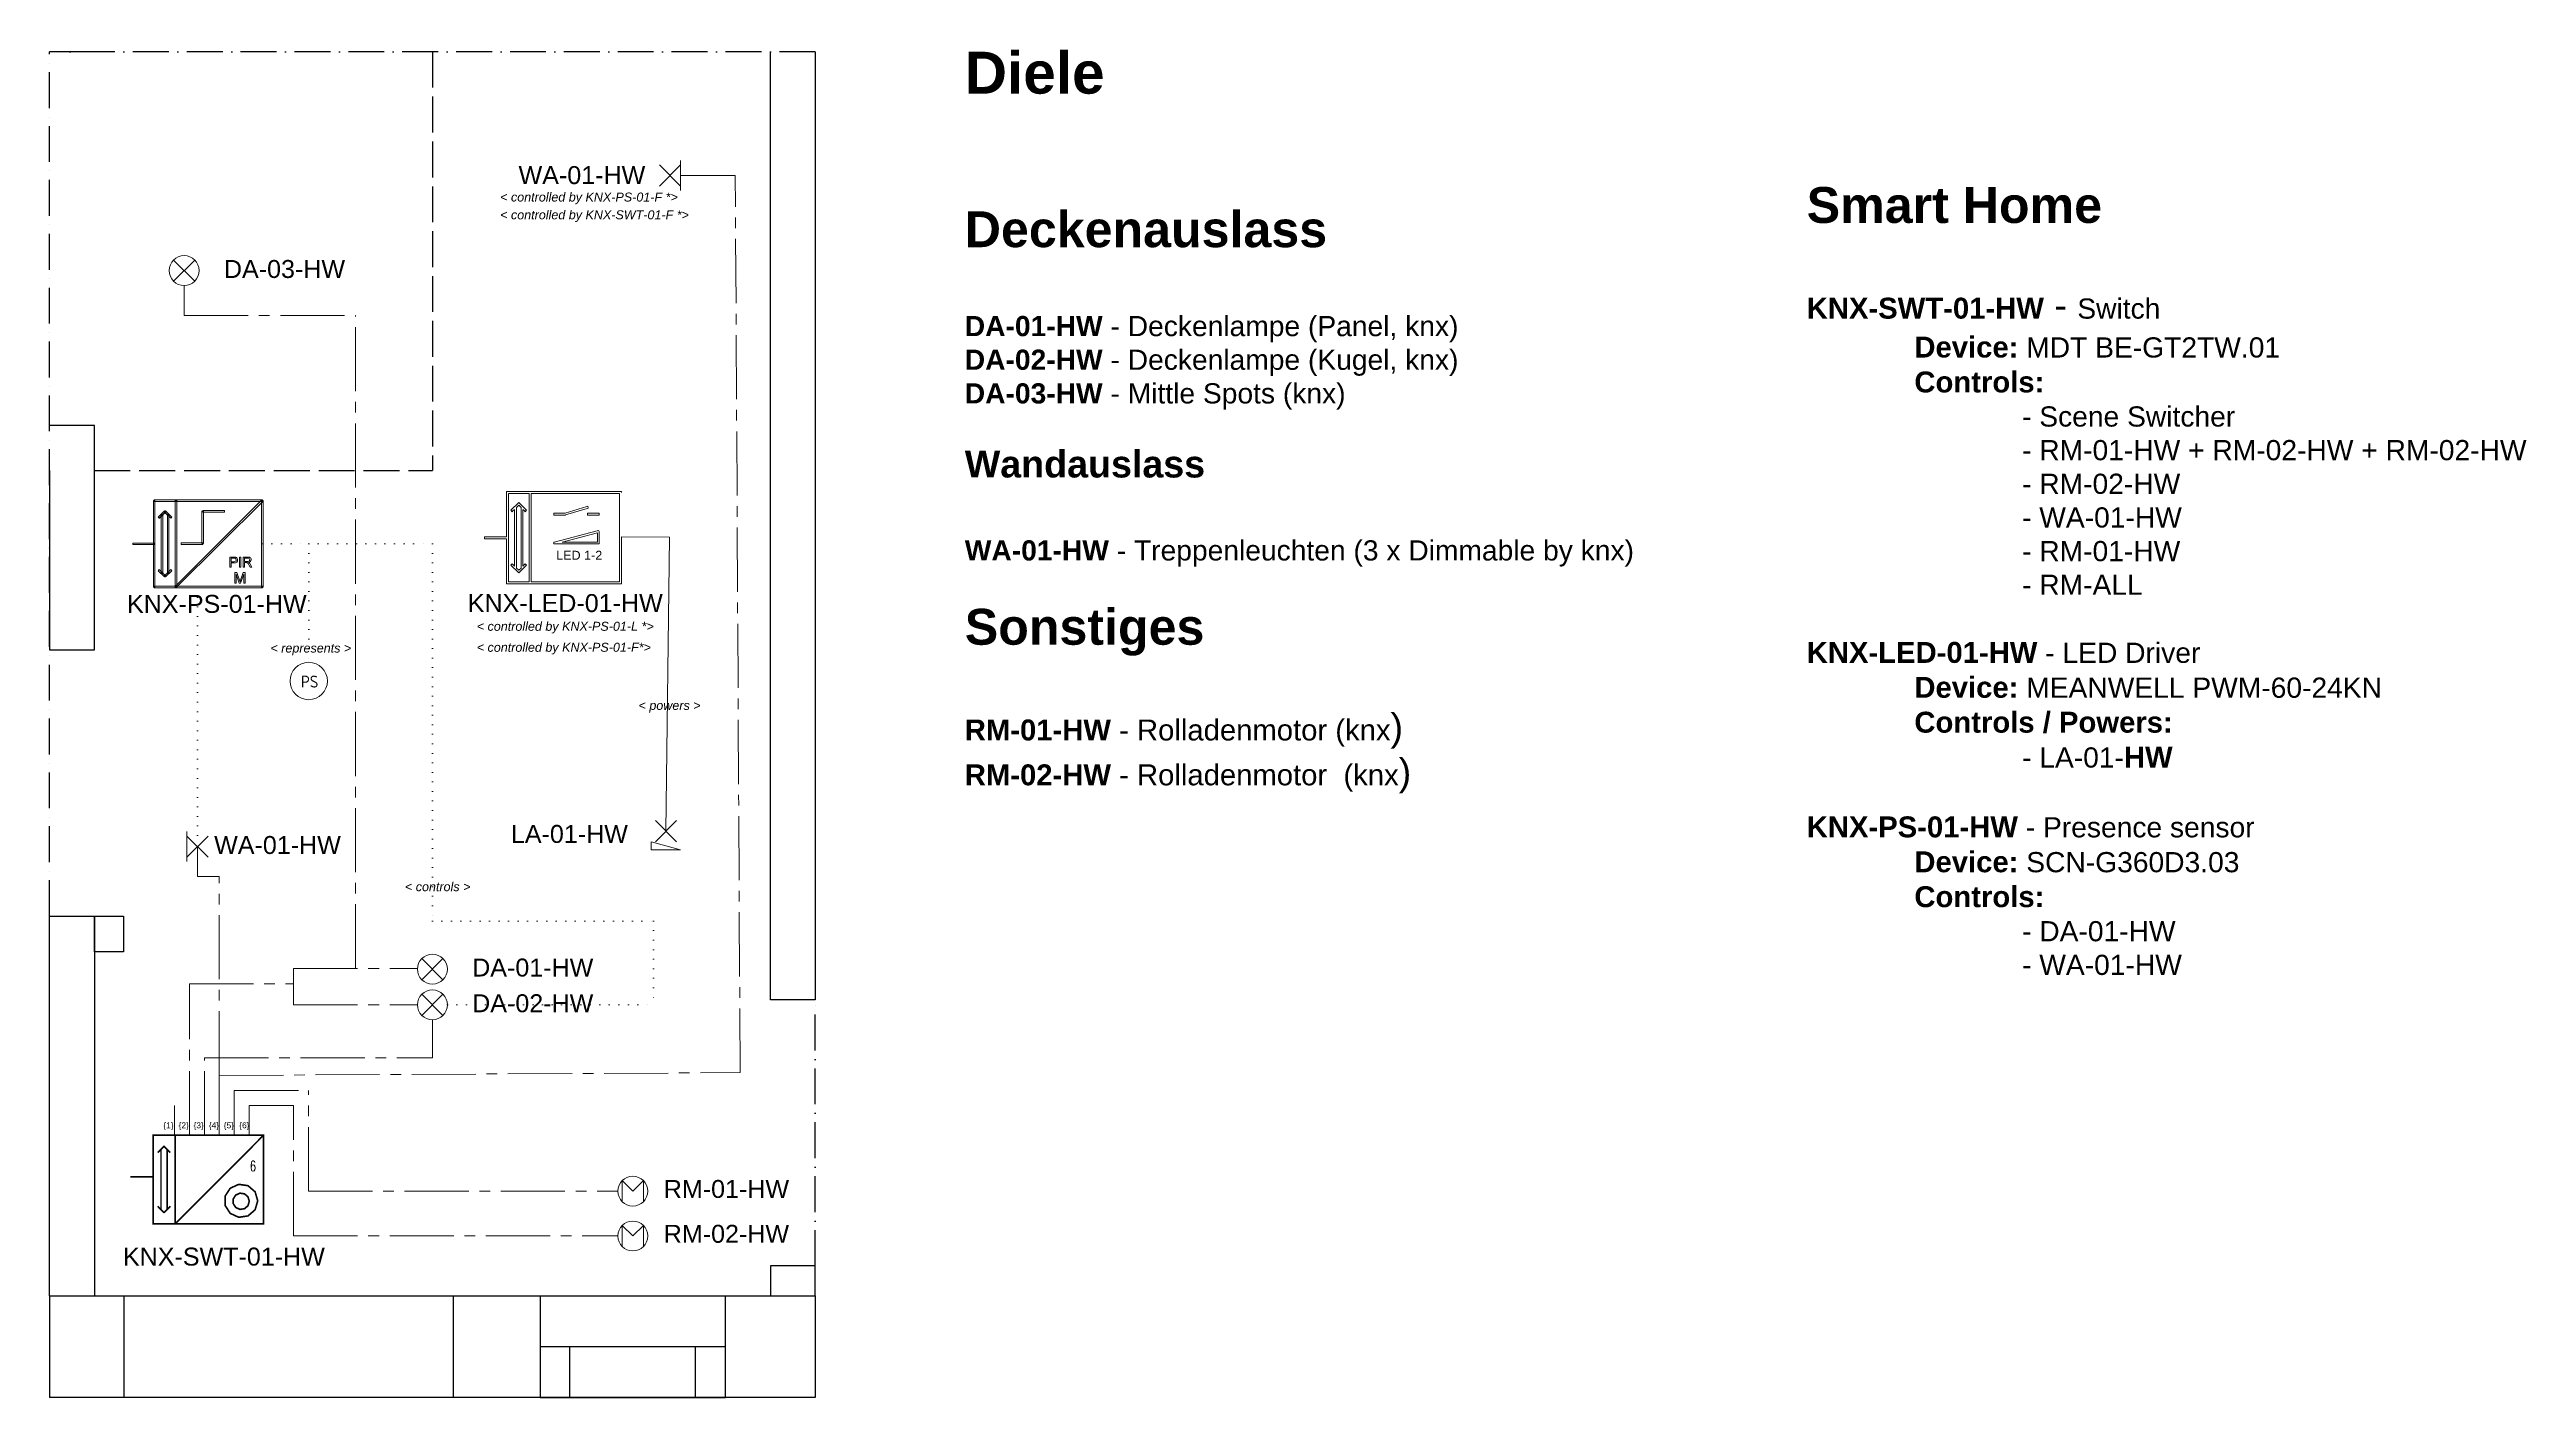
# Model space of a CAD drawing. Header units: millimetres. Extents: x 25154 to 33435, y 20716 to 25223.
import ezdxf
from ezdxf.enums import TextEntityAlignment as Align

# ---------------------------------------------------------------- set-up
doc = ezdxf.new("R2010")
doc.units = ezdxf.units.MM
doc.header["$LTSCALE"] = 10
for name, pattern in [('ACAD_ISO02W100', [15, 12, -3]), ('ACAD_ISO10W100', [18, 12, -3, 0, -3]), ('AI-Linetype-20', [32.166085, 21.44411, -3.573992, 3.573992, -3.573992]), ('DOT2', [3.175, 0, -3.175])]:
    doc.linetypes.add(name, pattern=pattern)
for name, color, linetype in [('01-EG-HW-Walls', 7, 'Continuous'), ('02-EG-HW-Windows', 7, 'Continuous'), ('03-EG-HW-Light_Schematic', 7, 'Continuous'), ('04-EG-HW-Misc_Schematic', 7, 'Continuous'), ('05-EG-HW-Schematic_Description', 7, 'Continuous'), ('06-EG-HW-Smart_Schematic', 7, 'Continuous')]:
    doc.layers.add(name, color=color, linetype=linetype)
doc.styles.add('ISO Proportional', font='isocp.shx')
doc.styles.add('SN0', font='ROMANS', dxfattribs={"width": 0.002083})
doc.styles.get("Standard").update_dxf_attribs({"font": 'Arial.ttf'})

msp = doc.modelspace()

# ---------------------------------------------------------------- texts
at = {"layer": '03-EG-HW-Light_Schematic', "color": 7, "char_height": 60, "attachment_point": 1}
for s, insert in [('WA-01-HW', (26722.1, 24833.2)), ('DA-03-HW', (25737, 24519.3)), ('LA-01-HW', (26696.5, 22630.2)), ('WA-01-HW', (25704.3, 22593.2)), ('DA-01-HW', (26567, 22183.4)), ('DA-02-HW', (26567, 22064))]:
    msp.add_mtext_dynamic_manual_height_columns(s, width=466, gutter_width=12.5, heights=[0], dxfattribs=dict(at, insert=insert))
at = {"layer": '04-EG-HW-Misc_Schematic', "color": 7, "lineweight": 15, "char_height": 60, "attachment_point": 1}
for s, insert in [('RM-01-HW', (27207.6, 21443)), ('RM-02-HW', (27207.6, 21293))]:
    msp.add_mtext_dynamic_manual_height_columns(s, width=466, gutter_width=12.5, heights=[0], dxfattribs=dict(at, insert=insert))
at = {"layer": '05-EG-HW-Schematic_Description', "color": 7, "insert": (28214, 25215.7), "char_height": 90, "attachment_point": 1}
msp.add_mtext_dynamic_manual_height_columns('{\\fArial|b1|i0|c0|p34;\\H1.55556x;Diele\\fArial|b0|i0|c0|p34;\\H0.64286x;\\P}\\P\\P{\\fArial|b1|i0|c0|p34;\\H1.33334x;Deckenauslass}\\P\\P{\\fArial|b1|i0|c0|p34;\\H0.75x;DA-01-HW\\fArial|b0|i0|c0|p34; - Deckenlampe (Panel, knx)\\H1.33333x;\\P\\fArial|b1|i0|c0|p34;\\H0.75x;DA-02-HW\\fArial|b0|i0|c0|p34; - Deckenlampe (Kugel, knx)\\H1.33333x;\\P\\fArial|b1|i0|c0|p34;\\H0.75x;DA\\H1.00001x;-03\\H1.00001x;-HW\\fArial|b0|i0|c0|p34; - Mittle Spots (knx)\\H0.99999x;\\P\\P\\fArial|b1|i0|c0|p34;\\H1.33333x;Wandauslass}\\P\\P{\\fArial|b1|i0|c0|p34;\\H0.75x;WA\\H1.00002x;-0\\H0.99998x;1\\H1.00002x;-HW\\fArial|b0|i0|c0|p34;\\H0.99998x; - Treppenleuchten (3 x Dimmable by knx)\\P\\H1.03705x;\\P\\fArial|b1|i0|c0|p34;\\H1.71428x;Sonstiges\\P}\\P{\\fArial|b1|i0|c0|p34;\\H0.77778x;RM-01-HW\\fArial|b0|i0|c0|p34; - Rolladenmotor (knx\\H1.28571x;)\\P\\fArial|b1|i0|c0|p34;\\H0.77778x;RM-02-HW\\fArial|b0|i0|c0|p34; - Rolladenmotor  (knx\\H1.28571x;)}', width=2524.962, gutter_width=12.5, heights=[0], dxfattribs=at)
at = {"layer": '06-EG-HW-Smart_Schematic', "color": 7, "linetype": 'Continuous', "lineweight": 15, "style": 'SN0', "width": 0.758019}
msp.add_text('6', height=34.5, dxfattribs=at).set_placement((25823.4, 21472.4), (25844.6, 21472.4), align=Align.FIT)
at = {"layer": '06-EG-HW-Smart_Schematic', "color": 7, "insert": (31028.8, 25213.4), "char_height": 90, "attachment_point": 1}
msp.add_mtext_dynamic_manual_height_columns('{\\fArial|b1|i0|c0|p34;\\H1.55556x;  }\\P\\P\\P{\\fArial|b1|i0|c0|p34;\\H1.33333x;Smart Home\\H0.75x;\\P}\\P{\\fArial|b1|i0|c0|p34;\\H0.77778x;KNX-SWT-01-HW} - {\\H0.75x;Switch\\P^I\\fArial|b1|i0|c0|p34;\\H1.03704x;Device:\\fArial|b0|i0|c0|p34;\\H0.96429x; MDT BE-GT2TW.01\\P^I\\fArial|b1|i0|c0|p34;\\H1.03704x;Controls:\\fArial|b0|i0|c0|p34;\\H0.96429x;\\P^I^I- Scene Switcher\\P^I^I- RM-01-HW + RM-02-HW + RM-02-HW\\P^I^I- RM-02-HW\\P^I^I- WA-01-HW\\P^I^I- RM-01-HW\\P^I^I- RM-ALL\\H0.99999x;\\P\\H1.00001x;\\P\\fArial|b1|i0|c0|p34;\\H1.03702x;KNX-LED-01-HW\\fArial|b0|i0|c0|p34;\\H0.9643x; - LED Driver\\P^I\\fArial|b1|i0|c0|p34;\\H1.03702x;Device:\\fArial|b0|i0|c0|p34;\\H0.9643x; MEANWELL PWM-60-24KN\\P^I\\fArial|b1|i0|c0|p34;\\H1.03702x;Controls / Powers:\\P\\fArial|b0|i0|c0|p34;\\H0.9643x;^I^I- LA-01-\\fArial|b1|i0|c0|p34;\\H1.03702x;HW\\P\\P\\H1.00001x;KNX-PS-01-HW\\fArial|b0|i0|c0|p34;\\H0.9643x; - Presence sensor\\P^I\\fArial|b1|i0|c0|p34;\\H1.03703x;Device:\\fArial|b0|i0|c0|p34;\\H0.96429x; SCN-G360D3.03\\P^I\\fArial|b1|i0|c0|p34;\\H1.03703x;Controls:\\P\\fArial|b0|i0|c0|p34;\\H0.96429x;^I^I- \\H0.99999x;DA-01-HW\\P^I^I- WA-01-HW}', width=3565, gutter_width=12.5, heights=[0], dxfattribs=at)
at = {"layer": '06-EG-HW-Smart_Schematic', "color": 7, "lineweight": 15, "attachment_point": 1}
for s, width, heights, insert, char_height in [('{\\fArial|b0|i1|c0|p34;< controlled by KNX-PS-01-F *>}', 634.002, [0], (26660.6, 24744.9), 30), ('{\\fArial|b0|i1|c0|p34;< controlled by KNX-SWT-01-F *>}', 634.002, [0], (26660.6, 24685.5), 30), ('LED 1-2', 172, [58], (26848.1, 23547), 30), ('KNX-PS-01-HW', 508, [0], (25413, 23399.5), 60), ('KNX-LED-01-HW', 597, [0], (26552.3, 23402.1), 60), ('{\\fArial|b0|i1|c0|p34;< controlled by KNX-PS-01-L *>}', 640.8, [0], (26582.3, 23309.5), 30), ('\\pxi-3,l4,t4;{\\fArial|b0|i1|c0|p34;< represents >}', 329, [0], (25862.5, 23236.7), 30), ('{\\fArial|b0|i1|c0|p34;< controlled by KNX-PS-01-F*>}', 640.8, [0], (26582.3, 23239.3), 30), ('\\pxi-3,l4,t4;{\\fArial|b0|i1|c0|p34;< powers >}', 257.965, [0], (27093.3, 23045), 30), ('\\pxi-3,l4,t4;{\\fArial|b0|i1|c0|p34;< controls >}', 466, [0], (26312.2, 22438.7), 30), ('\\{1\\}', 36, [0], (25534.6, 21635.8), 20), ('\\{2\\}', 36, [0], (25585.6, 21635.8), 20), ('\\{3\\}', 36, [0], (25635.6, 21635.8), 20), ('\\{4\\}', 36, [0], (25686.6, 21635.8), 20), ('\\{5\\}', 36, [0], (25736.6, 21635.8), 20), ('\\{6\\}', 36, [0], (25788.3, 21635.8), 20), ('KNX-SWT-01-HW', 597, [62], (25399.4, 21216.8), 60)]:
    msp.add_mtext_dynamic_manual_height_columns(s, width=width, gutter_width=12.5, heights=heights, dxfattribs=dict(at, insert=insert, char_height=char_height))
at = {"layer": '06-EG-HW-Smart_Schematic', "color": 7, "lineweight": 15, "insert": (25994.7, 23129.5), "char_height": 40, "attachment_point": 1, "style": 'ISO Proportional'}
msp.add_mtext_dynamic_manual_height_columns('PS', width=57, gutter_width=12.5, heights=[0], dxfattribs=at)

# ---------------------------------------------------------------- linework, layer by layer
at = {"color": 7}
msp.add_lwpolyline([(25304, 22325.7), (25400.9, 22325.7), (25400.9, 22206.1), (25304, 22206.1)], close=True, dxfattribs=at)
at = {"layer": '01-EG-HW-Walls', "color": 7, "linetype": 'ACAD_ISO10W100'}
for p, q in [((25154, 22325.7), (25154, 25215.7)), ((27714, 25215.7), (25154, 25215.7)), ((27714, 21155.7), (27714, 22045.7))]:
    msp.add_line(p, q, dxfattribs=at)
at = {"layer": '01-EG-HW-Walls', "color": 7, "linetype": 'ACAD_ISO02W100'}
for p in [(26434, 25215.7), (25304, 23815.7)]:
    msp.add_line(p, (26434, 23815.7), dxfattribs=at)
at = {"layer": '01-EG-HW-Walls', "color": 7}
for p, q in [((25304, 23965.7), (25154, 23965.7)), ((25154, 21055.7), (25154, 20715.7)), ((27714, 21055.7), (27714, 20715.7))]:
    msp.add_line(p, q, dxfattribs=at)
for points in [[(25304, 25215.7), (25154, 25215.7)], [(27714, 25215.7), (27714, 22045.7), (27564, 22045.7), (27564, 25215.7)], [(25154, 23815.7), (25154, 23215.7), (25304, 23215.7), (25304, 23965.7)], [(25154, 21055.7), (25154, 22325.7), (25304, 22325.7), (25304, 21055.7)], [(27714, 21055.7), (27714, 21155.7), (27564, 21155.7), (27564, 21055.7)], [(25154, 21055.7), (27714, 21055.7)], [(27714, 20715.7), (25154, 20715.7)]]:
    msp.add_lwpolyline(points, dxfattribs=at)
at = {"layer": '02-EG-HW-Windows'}
for p, q in [((26794, 21055.7), (27414, 21055.7)), ((27414, 20715.7), (27414, 21055.7)), ((26794, 20885.7), (27414, 20885.7)), ((26894, 20715.7), (26894, 20885.7)), ((27314, 20715.7), (27314, 20885.7)), ((26794, 20715.7), (27414, 20715.7))]:
    msp.add_line(p, q, dxfattribs=at)
at = {"layer": '02-EG-HW-Windows', "color": 7}
msp.add_line((26794, 21055.7), (26794, 20715.7), dxfattribs=at)
msp.add_lwpolyline([(25404, 21055.7), (26504, 21055.7), (26504, 20715.7), (25404, 20715.7)], close=True, dxfattribs=at)
at = {"layer": '03-EG-HW-Light_Schematic', "color": 7, "lineweight": 20}
for p, q in [((27264, 24752.2), (27264, 24852.2)), ((27264, 24766.8), (27193.3, 24837.6)), ((27193.3, 24766.8), (27264, 24837.6)), ((25568.7, 24448.6), (25639.4, 24519.3)), ((25568.7, 24519.3), (25639.4, 24448.6)), ((25613.3, 22607.8), (25613.3, 22507.8)), ((27179.7, 22574.3), (27250.4, 22645)), ((27179.7, 22645), (27250.4, 22574.3)), ((25613.3, 22593.2), (25684, 22522.5)), ((25684, 22593.2), (25613.3, 22522.5)), ((27165, 22573.3), (27264, 22547.3)), ((26398.7, 22112.7), (26469.4, 22183.4)), ((26398.7, 22183.4), (26469.4, 22112.7)), ((26398.7, 21993.3), (26469.4, 22064)), ((26398.7, 22064), (26469.4, 21993.3))]:
    msp.add_line(p, q, dxfattribs=at)
msp.add_lwpolyline([(27264, 22547.3), (27165, 22547.3), (27165, 22573.3)], dxfattribs=at)
for centre in [(25604, 24483.9), (26434, 22148), (26434, 22028.7)]:
    msp.add_circle(centre, 50, dxfattribs=at)
at = {"layer": '04-EG-HW-Misc_Schematic', "color": 7, "lineweight": 15}
for p, q in [((27104, 21405.7), (27068.7, 21441.1)), ((27068.7, 21441.1), (27068.7, 21370.4)), ((27139.4, 21441.1), (27104, 21405.7)), ((27139.4, 21441.1), (27139.4, 21370.4)), ((27104, 21255.7), (27068.7, 21291.1)), ((27068.7, 21291.1), (27068.7, 21220.4)), ((27139.4, 21291.1), (27104, 21255.7)), ((27139.4, 21291.1), (27139.4, 21220.4))]:
    msp.add_line(p, q, dxfattribs=at)
for centre in [(27104, 21405.7), (27104, 21255.7)]:
    msp.add_circle(centre, 50, dxfattribs=at)
at = {"layer": '06-EG-HW-Smart_Schematic', "color": 3, "linetype": 'AI-Linetype-20', "lineweight": 15}
for p, q in [((27264, 24802.2), (27446.8, 24802.2)), ((27462.9, 21802), (27446.8, 24802.2)), ((25604, 24333.9), (25604, 24433.9)), ((25604, 24333.9), (26176.9, 24333.9)), ((26176.9, 22150.4), (26176.9, 24333.9)), ((25648.6, 22457.8), (25648.6, 22557.8)), ((25648.6, 22457.8), (25721.6, 22457.8)), ((25721.6, 21792.6), (25721.6, 22457.8)), ((25969.6, 22150.4), (26384.1, 22150.4)), ((25969.6, 22028.7), (25969.6, 22150.4)), ((25621.6, 21592.6), (25621.6, 22098.4)), ((25621.6, 22098.4), (25969.6, 22098.4)), ((25969.6, 22028.7), (26384, 22028.7)), ((26434, 21852), (26434, 21978.7)), ((25671.6, 21592.6), (25671.6, 21852)), ((25671.6, 21852), (26434, 21852)), ((25721.6, 21792.6), (27462.9, 21802)), ((25721.6, 21592.6), (25721.6, 21792.6)), ((25771.6, 21592.6), (25771.6, 21742.6)), ((25771.6, 21742.6), (26019.6, 21742.6)), ((26019.6, 21405.7), (26019.6, 21742.6)), ((25571.6, 21592.6), (25571.6, 21692.6)), ((25821.6, 21592.6), (25821.6, 21692.6)), ((25821.6, 21692.6), (25969.6, 21692.6)), ((25969.6, 21255.7), (25969.6, 21692.6)), ((26019.6, 21405.7), (27054, 21405.7)), ((25969.6, 21255.7), (27054, 21255.7))]:
    msp.add_line(p, q, dxfattribs=at)
at = {"layer": '06-EG-HW-Smart_Schematic', "color": 7, "linetype": 'DOT2', "lineweight": 15}
for points in [[(25865.9, 23570.3), (26020.7, 23570.3)], [(26020.7, 23570.3), (26020.7, 23174)], [(26020.7, 23570.3), (26434, 23570.3)], [(26434, 23570.3), (26434, 22308.6)], [(25649, 23423), (25649, 22558.3)], [(26434, 22308.6), (27173.7, 22308.6)], [(27173.7, 22308.6), (27173.7, 22028.7)], [(26484, 22028.7), (27173.7, 22028.7)]]:
    msp.add_lwpolyline(points, dxfattribs=at)
at = {"layer": '06-EG-HW-Smart_Schematic', "color": 1, "linetype": 'Continuous', "lineweight": 15}
for points in [[(27226.3, 23592.1), (27066.6, 23593.9)], [(27215, 22609.7), (27226.3, 23592.1)]]:
    msp.add_lwpolyline(points, dxfattribs=at)
at = {"layer": '06-EG-HW-Smart_Schematic', "color": 7, "linetype": 'Continuous', "lineweight": 15, "const_width": 5.48}
for points in [[(25500, 21592.6), (25573.7, 21592.6), (25573.7, 21296.6), (25500, 21296.6), (25500, 21592.6)], [(25536.9, 21555.8), (25515.7, 21534.7), (25536.9, 21555.8), (25558, 21534.7), (25536.9, 21555.8)], [(25526.7, 21545.6), (25526.7, 21344.4)], [(25547, 21545.6), (25547, 21344.4)], [(25573.7, 21592.6), (25869.6, 21592.6), (25869.6, 21296.6), (25573.7, 21296.6), (25573.7, 21592.6)], [(25869.6, 21592.6), (25574.4, 21296.6)], [(25424.1, 21453.2), (25499.3, 21453.2)], [(25850.1, 21373.3), (25841.3, 21403.4), (25817.6, 21423.9), (25786.6, 21428.4), (25758.1, 21415.4), (25741.1, 21389.1), (25741.1, 21357.8), (25758, 21331.4), (25786.5, 21318.3), (25817.5, 21322.8), (25841.2, 21343.2), (25850.1, 21373.3), (25850.1, 21373.3)], [(25821.9, 21371.8), (25817.5, 21386.6), (25805.9, 21396.7), (25790.6, 21398.9), (25776.5, 21392.5), (25768.2, 21379.5), (25768.2, 21364.1), (25776.5, 21351.1), (25790.5, 21344.7), (25805.8, 21346.9), (25817.5, 21356.9), (25821.9, 21371.8), (25821.9, 21371.8)], [(25536.9, 21333.4), (25515.7, 21355.3)], [(25558, 21355.3), (25536.9, 21333.4)]]:
    msp.add_lwpolyline(points, dxfattribs=at)
at = {"layer": '06-EG-HW-Smart_Schematic', "color": 7, "lineweight": 15}
msp.add_circle((26020.7, 23111.5), 62.5, dxfattribs=at)
at = {"layer": '06-EG-HW-Smart_Schematic', "color": 7, "linetype": 'Continuous', "lineweight": 15}
for points, knots in [([(25506.6, 23425.7), (25506.6, 23425.7), (25501.2, 23425.7), (25501.2, 23425.7), (25501.2, 23425.7), (25501.2, 23425.7), (25501.2, 23715), (25501.2, 23715), (25501.2, 23715), (25501.2, 23715), (25506.6, 23715), (25506.6, 23715), (25506.6, 23715), (25506.6, 23715), (25506.6, 23425.7), (25506.6, 23425.7)], [0, 0, 0, 0, 0.2, 0.2, 0.2, 0.2, 0.4, 0.4, 0.4, 0.4, 0.6, 0.6, 0.6, 0.6, 1, 1, 1, 1]), ([(25503.9, 23712.3), (25503.9, 23712.3), (25503.9, 23717.7), (25503.9, 23717.7), (25503.9, 23717.7), (25503.9, 23717.7), (25576.6, 23717.7), (25576.6, 23717.7), (25576.6, 23717.7), (25576.6, 23717.7), (25576.6, 23712.3), (25576.6, 23712.3), (25576.6, 23712.3), (25576.6, 23712.3), (25503.9, 23712.3), (25503.9, 23712.3)], [0, 0, 0, 0, 0.2, 0.2, 0.2, 0.2, 0.4, 0.4, 0.4, 0.4, 0.6, 0.6, 0.6, 0.6, 1, 1, 1, 1]), ([(25579.3, 23425.7), (25579.3, 23425.7), (25573.9, 23425.7), (25573.9, 23425.7), (25573.9, 23425.7), (25573.9, 23425.7), (25573.9, 23715), (25573.9, 23715), (25573.9, 23715), (25573.9, 23715), (25579.3, 23715), (25579.3, 23715), (25579.3, 23715), (25579.3, 23715), (25579.3, 23425.7), (25579.3, 23425.7)], [0, 0, 0, 0, 0.2, 0.2, 0.2, 0.2, 0.4, 0.4, 0.4, 0.4, 0.6, 0.6, 0.6, 0.6, 1, 1, 1, 1]), ([(25573.9, 23715), (25573.9, 23715), (25579.3, 23715), (25579.3, 23715), (25579.3, 23715), (25579.3, 23715), (25579.3, 23425.7), (25579.3, 23425.7), (25579.3, 23425.7), (25579.3, 23425.7), (25573.9, 23425.7), (25573.9, 23425.7), (25573.9, 23425.7), (25573.9, 23425.7), (25573.9, 23715), (25573.9, 23715)], [0, 0, 0, 0, 0.2, 0.2, 0.2, 0.2, 0.4, 0.4, 0.4, 0.4, 0.6, 0.6, 0.6, 0.6, 1, 1, 1, 1]), ([(25863.2, 23716.1), (25863.2, 23716.1), (25867, 23712.3), (25867, 23712.3), (25867, 23712.3), (25867, 23712.3), (25580, 23426.1), (25580, 23426.1), (25580, 23426.1), (25580, 23426.1), (25576.3, 23429.9), (25576.3, 23429.9), (25576.3, 23429.9), (25576.3, 23429.9), (25863.2, 23716.1), (25863.2, 23716.1)], [0, 0, 0, 0, 0.2, 0.2, 0.2, 0.2, 0.4, 0.4, 0.4, 0.4, 0.6, 0.6, 0.6, 0.6, 1, 1, 1, 1]), ([(25576.6, 23712.3), (25576.6, 23712.3), (25576.6, 23717.7), (25576.6, 23717.7), (25576.6, 23717.7), (25576.6, 23717.7), (25865.9, 23717.7), (25865.9, 23717.7), (25865.9, 23717.7), (25865.9, 23717.7), (25865.9, 23712.3), (25865.9, 23712.3), (25865.9, 23712.3), (25865.9, 23712.3), (25576.6, 23712.3), (25576.6, 23712.3)], [0, 0, 0, 0, 0.2, 0.2, 0.2, 0.2, 0.4, 0.4, 0.4, 0.4, 0.6, 0.6, 0.6, 0.6, 1, 1, 1, 1]), ([(25863.2, 23715), (25863.2, 23715), (25868.6, 23715), (25868.6, 23715), (25868.6, 23715), (25868.6, 23715), (25868.6, 23425.7), (25868.6, 23425.7), (25868.6, 23425.7), (25868.6, 23425.7), (25863.2, 23425.7), (25863.2, 23425.7), (25863.2, 23425.7), (25863.2, 23425.7), (25863.2, 23715), (25863.2, 23715)], [0, 0, 0, 0, 0.2, 0.2, 0.2, 0.2, 0.4, 0.4, 0.4, 0.4, 0.6, 0.6, 0.6, 0.6, 1, 1, 1, 1]), ([(25521.2, 23655.7), (25521.2, 23655.7), (25517.3, 23659.4), (25517.3, 23659.4), (25517.3, 23659.4), (25517.3, 23659.4), (25538, 23680.9), (25538, 23680.9), (25538, 23680.9), (25538, 23680.9), (25541.8, 23677.1), (25541.8, 23677.1), (25541.8, 23677.1), (25541.8, 23677.1), (25521.2, 23655.7), (25521.2, 23655.7)], [0, 0, 0, 0, 0.2, 0.2, 0.2, 0.2, 0.4, 0.4, 0.4, 0.4, 0.6, 0.6, 0.6, 0.6, 1, 1, 1, 1]), ([(25538, 23680.1), (25538, 23680.1), (25541.8, 23676.3), (25541.8, 23676.3), (25541.8, 23676.3), (25541.8, 23676.3), (25521.1, 23655.7), (25521.1, 23655.7), (25521.1, 23655.7), (25521.1, 23655.7), (25517.3, 23659.5), (25517.3, 23659.5), (25517.3, 23659.5), (25517.3, 23659.5), (25538, 23680.1), (25538, 23680.1)], [0, 0, 0, 0, 0.2, 0.2, 0.2, 0.2, 0.4, 0.4, 0.4, 0.4, 0.6, 0.6, 0.6, 0.6, 1, 1, 1, 1]), ([(25527.3, 23668.3), (25527.3, 23668.3), (25532.6, 23668.3), (25532.6, 23668.3), (25532.6, 23668.3), (25532.6, 23668.3), (25532.6, 23471.6), (25532.6, 23471.6), (25532.6, 23471.6), (25532.6, 23471.6), (25527.3, 23471.6), (25527.3, 23471.6), (25527.3, 23471.6), (25527.3, 23471.6), (25527.3, 23668.3), (25527.3, 23668.3)], [0, 0, 0, 0, 0.2, 0.2, 0.2, 0.2, 0.4, 0.4, 0.4, 0.4, 0.6, 0.6, 0.6, 0.6, 1, 1, 1, 1]), ([(25538, 23677.1), (25538, 23677.1), (25541.8, 23680.9), (25541.8, 23680.9), (25541.8, 23680.9), (25541.8, 23680.9), (25563.2, 23659.5), (25563.2, 23659.5), (25563.2, 23659.5), (25563.2, 23659.5), (25559.4, 23655.7), (25559.4, 23655.7), (25559.4, 23655.7), (25559.4, 23655.7), (25538, 23677.1), (25538, 23677.1)], [0, 0, 0, 0, 0.2, 0.2, 0.2, 0.2, 0.4, 0.4, 0.4, 0.4, 0.6, 0.6, 0.6, 0.6, 1, 1, 1, 1]), ([(25563.2, 23659.5), (25563.2, 23659.5), (25559.5, 23655.6), (25559.5, 23655.6), (25559.5, 23655.6), (25559.5, 23655.6), (25538, 23676.3), (25538, 23676.3), (25538, 23676.3), (25538, 23676.3), (25541.8, 23680.2), (25541.8, 23680.2), (25541.8, 23680.2), (25541.8, 23680.2), (25563.2, 23659.5), (25563.2, 23659.5)], [0, 0, 0, 0, 0.2, 0.2, 0.2, 0.2, 0.4, 0.4, 0.4, 0.4, 0.6, 0.6, 0.6, 0.6, 1, 1, 1, 1]), ([(25547.9, 23668.3), (25547.9, 23668.3), (25553.3, 23668.3), (25553.3, 23668.3), (25553.3, 23668.3), (25553.3, 23668.3), (25553.3, 23471.6), (25553.3, 23471.6), (25553.3, 23471.6), (25553.3, 23471.6), (25547.9, 23471.6), (25547.9, 23471.6), (25547.9, 23471.6), (25547.9, 23471.6), (25547.9, 23668.3), (25547.9, 23668.3)], [0, 0, 0, 0, 0.2, 0.2, 0.2, 0.2, 0.4, 0.4, 0.4, 0.4, 0.6, 0.6, 0.6, 0.6, 1, 1, 1, 1]), ([(25668.8, 23571.1), (25668.8, 23571.1), (25663.5, 23571.1), (25663.5, 23571.1), (25663.5, 23571.1), (25663.5, 23571.1), (25663.5, 23679), (25663.5, 23679), (25663.5, 23679), (25663.5, 23679), (25668.8, 23679), (25668.8, 23679), (25668.8, 23679), (25668.8, 23679), (25668.8, 23571.1), (25668.8, 23571.1)], [0, 0, 0, 0, 0.2, 0.2, 0.2, 0.2, 0.4, 0.4, 0.4, 0.4, 0.6, 0.6, 0.6, 0.6, 1, 1, 1, 1]), ([(25666.2, 23676.3), (25666.2, 23676.3), (25666.2, 23681.7), (25666.2, 23681.7), (25666.2, 23681.7), (25666.2, 23681.7), (25738.9, 23681.7), (25738.9, 23681.7), (25738.9, 23681.7), (25738.9, 23681.7), (25738.9, 23676.3), (25738.9, 23676.3), (25738.9, 23676.3), (25738.9, 23676.3), (25666.2, 23676.3), (25666.2, 23676.3)], [0, 0, 0, 0, 0.2, 0.2, 0.2, 0.2, 0.4, 0.4, 0.4, 0.4, 0.6, 0.6, 0.6, 0.6, 1, 1, 1, 1]), ([(25432.8, 23567.7), (25432.8, 23567.7), (25432.8, 23573), (25432.8, 23573), (25432.8, 23573), (25432.8, 23573), (25504.7, 23573), (25504.7, 23573), (25504.7, 23573), (25504.7, 23573), (25504.7, 23567.7), (25504.7, 23567.7), (25504.7, 23567.7), (25504.7, 23567.7), (25432.8, 23567.7), (25432.8, 23567.7)], [0, 0, 0, 0, 0.2, 0.2, 0.2, 0.2, 0.4, 0.4, 0.4, 0.4, 0.6, 0.6, 0.6, 0.6, 1, 1, 1, 1]), ([(25594.2, 23568.4), (25594.2, 23568.4), (25594.2, 23573.8), (25594.2, 23573.8), (25594.2, 23573.8), (25594.2, 23573.8), (25666.2, 23573.8), (25666.2, 23573.8), (25666.2, 23573.8), (25666.2, 23573.8), (25666.2, 23568.4), (25666.2, 23568.4), (25666.2, 23568.4), (25666.2, 23568.4), (25594.2, 23568.4), (25594.2, 23568.4)], [0, 0, 0, 0, 0.2, 0.2, 0.2, 0.2, 0.4, 0.4, 0.4, 0.4, 0.6, 0.6, 0.6, 0.6, 1, 1, 1, 1]), ([(25757.1, 23492.7), (25757.1, 23492.7), (25757.1, 23526.1), (25757.1, 23526.1), (25757.1, 23526.1), (25757.1, 23526.1), (25769.7, 23526.1), (25769.7, 23526.1), (25769.7, 23526.1), (25771.9, 23526.1), (25773.6, 23526), (25774.8, 23525.8), (25774.8, 23525.8), (25776.4, 23525.5), (25777.8, 23525), (25778.9, 23524.3), (25778.9, 23524.3), (25780, 23523.5), (25780.9, 23522.4), (25781.6, 23521), (25781.6, 23521), (25782.3, 23519.6), (25782.6, 23518.1), (25782.6, 23516.5), (25782.6, 23516.5), (25782.6, 23513.6), (25781.7, 23511.2), (25779.9, 23509.2), (25779.9, 23509.2), (25778.1, 23507.3), (25774.8, 23506.3), (25770.1, 23506.3), (25770.1, 23506.3), (25770.1, 23506.3), (25761.5, 23506.3), (25761.5, 23506.3), (25761.5, 23506.3), (25761.5, 23506.3), (25761.5, 23492.7), (25761.5, 23492.7), (25761.5, 23492.7), (25761.5, 23492.7), (25757.1, 23492.7), (25757.1, 23492.7)], [0, 0, 0, 0, 0.083333, 0.083333, 0.083333, 0.083333, 0.166667, 0.166667, 0.166667, 0.166667, 0.25, 0.25, 0.25, 0.25, 0.333333, 0.333333, 0.333333, 0.333333, 0.416667, 0.416667, 0.416667, 0.416667, 0.5, 0.5, 0.5, 0.5, 0.583333, 0.583333, 0.583333, 0.583333, 0.666667, 0.666667, 0.666667, 0.666667, 0.75, 0.75, 0.75, 0.75, 0.833333, 0.833333, 0.833333, 0.833333, 1, 1, 1, 1]), ([(25761.5, 23510.2), (25761.5, 23510.2), (25770.2, 23510.2), (25770.2, 23510.2), (25770.2, 23510.2), (25773, 23510.2), (25775.1, 23510.8), (25776.3, 23511.8), (25776.3, 23511.8), (25777.5, 23512.9), (25778.1, 23514.4), (25778.1, 23516.3), (25778.1, 23516.3), (25778.1, 23517.7), (25777.7, 23518.9), (25777, 23519.9), (25777, 23519.9), (25776.3, 23520.9), (25775.4, 23521.6), (25774.2, 23521.9), (25774.2, 23521.9), (25773.5, 23522.1), (25772.1, 23522.2), (25770.1, 23522.2), (25770.1, 23522.2), (25770.1, 23522.2), (25761.5, 23522.2), (25761.5, 23522.2), (25761.5, 23522.2), (25761.5, 23522.2), (25761.5, 23510.2), (25761.5, 23510.2)], [0, 0, 0, 0, 0.111111, 0.111111, 0.111111, 0.111111, 0.222222, 0.222222, 0.222222, 0.222222, 0.333333, 0.333333, 0.333333, 0.333333, 0.444444, 0.444444, 0.444444, 0.444444, 0.555556, 0.555556, 0.555556, 0.555556, 0.666667, 0.666667, 0.666667, 0.666667, 0.777778, 0.777778, 0.777778, 0.777778, 1, 1, 1, 1]), ([(25789, 23492.7), (25789, 23492.7), (25789, 23526.1), (25789, 23526.1), (25789, 23526.1), (25789, 23526.1), (25793.5, 23526.1), (25793.5, 23526.1), (25793.5, 23526.1), (25793.5, 23526.1), (25793.5, 23492.7), (25793.5, 23492.7), (25793.5, 23492.7), (25793.5, 23492.7), (25789, 23492.7), (25789, 23492.7)], [0, 0, 0, 0, 0.2, 0.2, 0.2, 0.2, 0.4, 0.4, 0.4, 0.4, 0.6, 0.6, 0.6, 0.6, 1, 1, 1, 1]), ([(25801.3, 23492.7), (25801.3, 23492.7), (25801.3, 23526.1), (25801.3, 23526.1), (25801.3, 23526.1), (25801.3, 23526.1), (25816.2, 23526.1), (25816.2, 23526.1), (25816.2, 23526.1), (25819.2, 23526.1), (25821.4, 23525.8), (25823, 23525.2), (25823, 23525.2), (25824.5, 23524.6), (25825.8, 23523.6), (25826.7, 23522.1), (25826.7, 23522.1), (25827.6, 23520.5), (25828.1, 23518.8), (25828.1, 23517), (25828.1, 23517), (25828.1, 23514.6), (25827.3, 23512.6), (25825.8, 23511), (25825.8, 23511), (25824.3, 23509.4), (25821.9, 23508.3), (25818.7, 23507.9), (25818.7, 23507.9), (25819.8, 23507.3), (25820.7, 23506.8), (25821.3, 23506.2), (25821.3, 23506.2), (25822.6, 23505), (25823.9, 23503.5), (25825, 23501.8), (25825, 23501.8), (25825, 23501.8), (25830.8, 23492.7), (25830.8, 23492.7), (25830.8, 23492.7), (25830.8, 23492.7), (25825.3, 23492.7), (25825.3, 23492.7), (25825.3, 23492.7), (25825.3, 23492.7), (25820.8, 23499.6), (25820.8, 23499.6), (25820.8, 23499.6), (25819.5, 23501.6), (25818.5, 23503.2), (25817.6, 23504.2), (25817.6, 23504.2), (25816.8, 23505.3), (25816.1, 23506.1), (25815.4, 23506.5), (25815.4, 23506.5), (25814.7, 23506.9), (25814.1, 23507.2), (25813.4, 23507.4), (25813.4, 23507.4), (25812.9, 23507.5), (25812.1, 23507.5), (25810.9, 23507.5), (25810.9, 23507.5), (25810.9, 23507.5), (25805.8, 23507.5), (25805.8, 23507.5), (25805.8, 23507.5), (25805.8, 23507.5), (25805.8, 23492.7), (25805.8, 23492.7), (25805.8, 23492.7), (25805.8, 23492.7), (25801.3, 23492.7), (25801.3, 23492.7)], [0, 0, 0, 0, 0.05, 0.05, 0.05, 0.05, 0.1, 0.1, 0.1, 0.1, 0.15, 0.15, 0.15, 0.15, 0.2, 0.2, 0.2, 0.2, 0.25, 0.25, 0.25, 0.25, 0.3, 0.3, 0.3, 0.3, 0.35, 0.35, 0.35, 0.35, 0.4, 0.4, 0.4, 0.4, 0.45, 0.45, 0.45, 0.45, 0.5, 0.5, 0.5, 0.5, 0.55, 0.55, 0.55, 0.55, 0.6, 0.6, 0.6, 0.6, 0.65, 0.65, 0.65, 0.65, 0.7, 0.7, 0.7, 0.7, 0.75, 0.75, 0.75, 0.75, 0.8, 0.8, 0.8, 0.8, 0.85, 0.85, 0.85, 0.85, 0.9, 0.9, 0.9, 0.9, 1, 1, 1, 1]), ([(25805.8, 23511.4), (25805.8, 23511.4), (25815.3, 23511.4), (25815.3, 23511.4), (25815.3, 23511.4), (25817.3, 23511.4), (25818.9, 23511.6), (25820, 23512), (25820, 23512), (25821.2, 23512.4), (25822.1, 23513.1), (25822.6, 23514), (25822.6, 23514), (25823.2, 23514.9), (25823.5, 23515.9), (25823.5, 23517), (25823.5, 23517), (25823.5, 23518.6), (25823, 23519.9), (25821.8, 23520.9), (25821.8, 23520.9), (25820.7, 23521.9), (25818.8, 23522.4), (25816.4, 23522.4), (25816.4, 23522.4), (25816.4, 23522.4), (25805.8, 23522.4), (25805.8, 23522.4), (25805.8, 23522.4), (25805.8, 23522.4), (25805.8, 23511.4), (25805.8, 23511.4)], [0, 0, 0, 0, 0.111111, 0.111111, 0.111111, 0.111111, 0.222222, 0.222222, 0.222222, 0.222222, 0.333333, 0.333333, 0.333333, 0.333333, 0.444444, 0.444444, 0.444444, 0.444444, 0.555556, 0.555556, 0.555556, 0.555556, 0.666667, 0.666667, 0.666667, 0.666667, 0.777778, 0.777778, 0.777778, 0.777778, 1, 1, 1, 1]), ([(25541.8, 23463.6), (25541.8, 23463.6), (25538, 23459.8), (25538, 23459.8), (25538, 23459.8), (25538, 23459.8), (25517.3, 23480.4), (25517.3, 23480.4), (25517.3, 23480.4), (25517.3, 23480.4), (25521.1, 23484.2), (25521.1, 23484.2), (25521.1, 23484.2), (25521.1, 23484.2), (25541.8, 23463.6), (25541.8, 23463.6)], [0, 0, 0, 0, 0.2, 0.2, 0.2, 0.2, 0.4, 0.4, 0.4, 0.4, 0.6, 0.6, 0.6, 0.6, 1, 1, 1, 1]), ([(25559.5, 23484.3), (25559.5, 23484.3), (25563.2, 23480.4), (25563.2, 23480.4), (25563.2, 23480.4), (25563.2, 23480.4), (25541.8, 23459.7), (25541.8, 23459.7), (25541.8, 23459.7), (25541.8, 23459.7), (25538, 23463.6), (25538, 23463.6), (25538, 23463.6), (25538, 23463.6), (25559.5, 23484.3), (25559.5, 23484.3)], [0, 0, 0, 0, 0.2, 0.2, 0.2, 0.2, 0.4, 0.4, 0.4, 0.4, 0.6, 0.6, 0.6, 0.6, 1, 1, 1, 1]), ([(25773.3, 23438.2), (25773.3, 23438.2), (25773.3, 23474.6), (25773.3, 23474.6), (25773.3, 23474.6), (25773.3, 23474.6), (25780.6, 23474.6), (25780.6, 23474.6), (25780.6, 23474.6), (25780.6, 23474.6), (25789.2, 23448.8), (25789.2, 23448.8), (25789.2, 23448.8), (25790, 23446.4), (25790.6, 23444.6), (25790.9, 23443.4), (25790.9, 23443.4), (25791.3, 23444.8), (25792, 23446.7), (25792.9, 23449.3), (25792.9, 23449.3), (25792.9, 23449.3), (25801.6, 23474.6), (25801.6, 23474.6), (25801.6, 23474.6), (25801.6, 23474.6), (25808.1, 23474.6), (25808.1, 23474.6), (25808.1, 23474.6), (25808.1, 23474.6), (25808.1, 23438.2), (25808.1, 23438.2), (25808.1, 23438.2), (25808.1, 23438.2), (25803.5, 23438.2), (25803.5, 23438.2), (25803.5, 23438.2), (25803.5, 23438.2), (25803.5, 23468.7), (25803.5, 23468.7), (25803.5, 23468.7), (25803.5, 23468.7), (25792.8, 23438.2), (25792.8, 23438.2), (25792.8, 23438.2), (25792.8, 23438.2), (25788.5, 23438.2), (25788.5, 23438.2), (25788.5, 23438.2), (25788.5, 23438.2), (25778, 23469.3), (25778, 23469.3), (25778, 23469.3), (25778, 23469.3), (25778, 23438.2), (25778, 23438.2), (25778, 23438.2), (25778, 23438.2), (25773.3, 23438.2), (25773.3, 23438.2)], [0, 0, 0, 0, 0.0625, 0.0625, 0.0625, 0.0625, 0.125, 0.125, 0.125, 0.125, 0.1875, 0.1875, 0.1875, 0.1875, 0.25, 0.25, 0.25, 0.25, 0.3125, 0.3125, 0.3125, 0.3125, 0.375, 0.375, 0.375, 0.375, 0.4375, 0.4375, 0.4375, 0.4375, 0.5, 0.5, 0.5, 0.5, 0.5625, 0.5625, 0.5625, 0.5625, 0.625, 0.625, 0.625, 0.625, 0.6875, 0.6875, 0.6875, 0.6875, 0.75, 0.75, 0.75, 0.75, 0.8125, 0.8125, 0.8125, 0.8125, 0.875, 0.875, 0.875, 0.875, 1, 1, 1, 1]), ([(25576.6, 23428.4), (25576.6, 23428.4), (25576.6, 23423), (25576.6, 23423), (25576.6, 23423), (25576.6, 23423), (25503.9, 23423), (25503.9, 23423), (25503.9, 23423), (25503.9, 23423), (25503.9, 23428.4), (25503.9, 23428.4), (25503.9, 23428.4), (25503.9, 23428.4), (25576.6, 23428.4), (25576.6, 23428.4)], [0, 0, 0, 0, 0.2, 0.2, 0.2, 0.2, 0.4, 0.4, 0.4, 0.4, 0.6, 0.6, 0.6, 0.6, 1, 1, 1, 1]), ([(25865.9, 23428.4), (25865.9, 23428.4), (25865.9, 23423), (25865.9, 23423), (25865.9, 23423), (25865.9, 23423), (25576.6, 23423), (25576.6, 23423), (25576.6, 23423), (25576.6, 23423), (25576.6, 23428.4), (25576.6, 23428.4), (25576.6, 23428.4), (25576.6, 23428.4), (25865.9, 23428.4), (25865.9, 23428.4)], [0, 0, 0, 0, 0.2, 0.2, 0.2, 0.2, 0.4, 0.4, 0.4, 0.4, 0.6, 0.6, 0.6, 0.6, 1, 1, 1, 1])]:
    msp.add_open_spline(points, degree=3, knots=knots, dxfattribs=at)
at = {"layer": '06-EG-HW-Smart_Schematic', "color": 7, "lineweight": 15}
for points, knots in [([(27066.6, 23593.9), (27066.6, 23517.4), (27066.6, 23439.7), (27066.6, 23439.7), (27066.6, 23439.7), (27066.6, 23439.7), (27066.6, 23436.5), (27066.6, 23436.5), (27066.6, 23436.5), (27066.6, 23436.5), (27063.4, 23436.5), (27063.4, 23436.5), (27063.4, 23436.5), (27063.4, 23436.5), (26764.6, 23436.5), (26764.6, 23436.5), (26764.6, 23436.5), (26758.1, 23436.5), (26758.1, 23436.5), (26758.1, 23436.5), (26758.1, 23436.5), (26685.5, 23436.5), (26685.5, 23436.5), (26685.5, 23436.5), (26685.5, 23436.5), (26682.3, 23436.5), (26682.3, 23436.5), (26682.3, 23436.5), (26682.3, 23436.5), (26682.3, 23439.7), (26682.3, 23439.7), (26682.3, 23439.7), (26682.3, 23439.7), (26682.3, 23587.5), (26682.3, 23587.5), (26682.3, 23587.5), (26682.3, 23587.5), (26611.1, 23587.5), (26611.1, 23587.5), (26611.1, 23587.5), (26611.1, 23587.5), (26607.8, 23587.5), (26607.8, 23587.5), (26607.8, 23587.5), (26607.8, 23587.5), (26607.8, 23594), (26607.8, 23594), (26607.8, 23594), (26607.8, 23594), (26611.1, 23594), (26611.1, 23594), (26611.1, 23594), (26611.1, 23594), (26682.3, 23594), (26682.3, 23594), (26682.3, 23594), (26682.3, 23594), (26682.3, 23741.7), (26682.3, 23741.7), (26682.3, 23741.7), (26682.3, 23741.7), (26682.3, 23745), (26682.3, 23745), (26682.3, 23745), (26682.3, 23745), (26685.5, 23745), (26685.5, 23745), (26685.5, 23745), (26685.5, 23745), (27063.4, 23745), (27063.4, 23745), (27063.4, 23745), (27063.4, 23745), (27066.6, 23745), (27066.6, 23745), (27066.6, 23745), (27066.6, 23745), (27066.6, 23741.7), (27066.6, 23741.7), (27066.6, 23741.7), (27066.6, 23741.7), (27066.6, 23741.7), (27066.6, 23741.7)], [0.7853824, 0.7853824, 0.7853824, 0.7853824, 0.8095238, 0.8095238, 0.8095238, 0.8095238, 0.8571429, 0.8571429, 0.8571429, 0.8571429, 0.9047619, 0.9047619, 0.9047619, 0.9047619, 1, 1, 1, 1.047619, 1.047619, 1.047619, 1.0476191, 1.0952381, 1.0952381, 1.0952381, 1.0952381, 1.1428571, 1.1428571, 1.1428571, 1.1428572, 1.1904762, 1.1904762, 1.1904762, 1.1904762, 1.2380952, 1.2380952, 1.2380952, 1.2380952, 1.2857143, 1.2857143, 1.2857143, 1.2857143, 1.3333333, 1.3333333, 1.3333333, 1.3333333, 1.3809524, 1.3809524, 1.3809524, 1.3809524, 1.4285714, 1.4285714, 1.4285714, 1.4285714, 1.4761905, 1.4761905, 1.4761905, 1.4761905, 1.5238095, 1.5238095, 1.5238095, 1.5238095, 1.5714286, 1.5714286, 1.5714286, 1.5714286, 1.6190476, 1.6190476, 1.6190476, 1.6190476, 1.6666667, 1.6666667, 1.6666667, 1.6666667, 1.7142857, 1.7142857, 1.7142857, 1.7142857, 1.7619048, 1.7619048, 1.7619048, 1.7619048, 1.7619052, 1.7619052, 1.7619052, 1.7619052]), ([(26758.1, 23443), (26758.1, 23443), (26758.1, 23738.4), (26758.1, 23738.4), (26758.1, 23738.4), (26758.1, 23738.4), (26688.8, 23738.4), (26688.8, 23738.4), (26688.8, 23738.4), (26688.8, 23738.4), (26688.8, 23594), (26688.8, 23594), (26688.8, 23594), (26688.8, 23594), (26688.8, 23587.5), (26688.8, 23587.5), (26688.8, 23587.5), (26688.8, 23587.5), (26688.8, 23443), (26688.8, 23443), (26688.8, 23443), (26688.8, 23443), (26758.1, 23443), (26758.1, 23443)], [0, 0, 0, 0, 0.142857, 0.142857, 0.142857, 0.142857, 0.285714, 0.285714, 0.285714, 0.285714, 0.428571, 0.428571, 0.428571, 0.428571, 0.571429, 0.571429, 0.571429, 0.571429, 0.714286, 0.714286, 0.714286, 0.714286, 1, 1, 1, 1]), ([(26708.9, 23495.9), (26708.9, 23495.9), (26708.9, 23685.5), (26708.9, 23685.5), (26708.9, 23685.5), (26708.9, 23685.5), (26703.5, 23680.1), (26703.5, 23680.1), (26703.5, 23680.1), (26703.5, 23680.1), (26701.2, 23677.8), (26701.2, 23677.8), (26701.2, 23677.8), (26701.2, 23677.8), (26696.6, 23682.4), (26696.6, 23682.4), (26696.6, 23682.4), (26696.6, 23682.4), (26698.9, 23684.8), (26698.9, 23684.8), (26698.9, 23684.8), (26698.9, 23684.8), (26720.5, 23706.3), (26720.5, 23706.3), (26720.5, 23706.3), (26720.5, 23706.3), (26722.8, 23708.6), (26722.8, 23708.6), (26722.8, 23708.6), (26722.8, 23708.6), (26722.9, 23708.5), (26722.9, 23708.5), (26722.9, 23708.5), (26722.9, 23708.5), (26723, 23708.6), (26723, 23708.6), (26723, 23708.6), (26723, 23708.6), (26725.3, 23706.3), (26725.3, 23706.3), (26725.3, 23706.3), (26725.3, 23706.3), (26746.9, 23684.8), (26746.9, 23684.8), (26746.9, 23684.8), (26746.9, 23684.8), (26749.2, 23682.4), (26749.2, 23682.4), (26749.2, 23682.4), (26749.2, 23682.4), (26744.6, 23677.8), (26744.6, 23677.8), (26744.6, 23677.8), (26744.6, 23677.8), (26742.2, 23680.1), (26742.2, 23680.1), (26742.2, 23680.1), (26742.2, 23680.1), (26736.9, 23685.5), (26736.9, 23685.5), (26736.9, 23685.5), (26736.9, 23685.5), (26736.9, 23495.9), (26736.9, 23495.9), (26736.9, 23495.9), (26736.9, 23495.9), (26742.2, 23501.3), (26742.2, 23501.3), (26742.2, 23501.3), (26742.2, 23501.3), (26744.6, 23503.6), (26744.6, 23503.6), (26744.6, 23503.6), (26744.6, 23503.6), (26749.2, 23499), (26749.2, 23499), (26749.2, 23499), (26749.2, 23499), (26746.9, 23496.7), (26746.9, 23496.7), (26746.9, 23496.7), (26746.9, 23496.7), (26725.3, 23475.1), (26725.3, 23475.1), (26725.3, 23475.1), (26725.3, 23475.1), (26723, 23472.8), (26723, 23472.8), (26723, 23472.8), (26723, 23472.8), (26722.9, 23472.9), (26722.9, 23472.9), (26722.9, 23472.9), (26722.9, 23472.9), (26722.8, 23472.8), (26722.8, 23472.8), (26722.8, 23472.8), (26722.8, 23472.8), (26720.5, 23475.1), (26720.5, 23475.1), (26720.5, 23475.1), (26720.5, 23475.1), (26698.9, 23496.7), (26698.9, 23496.7), (26698.9, 23496.7), (26698.9, 23496.7), (26696.6, 23499), (26696.6, 23499), (26696.6, 23499), (26696.6, 23499), (26701.2, 23503.6), (26701.2, 23503.6), (26701.2, 23503.6), (26701.2, 23503.6), (26703.5, 23501.3), (26703.5, 23501.3), (26703.5, 23501.3), (26703.5, 23501.3), (26708.9, 23495.9), (26708.9, 23495.9)], [0, 0, 0, 0, 0.032258, 0.032258, 0.032258, 0.032258, 0.064516, 0.064516, 0.064516, 0.064516, 0.096774, 0.096774, 0.096774, 0.096774, 0.129032, 0.129032, 0.129032, 0.129032, 0.16129, 0.16129, 0.16129, 0.16129, 0.193548, 0.193548, 0.193548, 0.193548, 0.225806, 0.225806, 0.225806, 0.225806, 0.258065, 0.258065, 0.258065, 0.258065, 0.290323, 0.290323, 0.290323, 0.290323, 0.322581, 0.322581, 0.322581, 0.322581, 0.354839, 0.354839, 0.354839, 0.354839, 0.387097, 0.387097, 0.387097, 0.387097, 0.419355, 0.419355, 0.419355, 0.419355, 0.451613, 0.451613, 0.451613, 0.451613, 0.483871, 0.483871, 0.483871, 0.483871, 0.516129, 0.516129, 0.516129, 0.516129, 0.548387, 0.548387, 0.548387, 0.548387, 0.580645, 0.580645, 0.580645, 0.580645, 0.612903, 0.612903, 0.612903, 0.612903, 0.645161, 0.645161, 0.645161, 0.645161, 0.677419, 0.677419, 0.677419, 0.677419, 0.709677, 0.709677, 0.709677, 0.709677, 0.741935, 0.741935, 0.741935, 0.741935, 0.774194, 0.774194, 0.774194, 0.774194, 0.806452, 0.806452, 0.806452, 0.806452, 0.83871, 0.83871, 0.83871, 0.83871, 0.870968, 0.870968, 0.870968, 0.870968, 0.903226, 0.903226, 0.903226, 0.903226, 0.935484, 0.935484, 0.935484, 0.935484, 1, 1, 1, 1]), ([(26715.4, 23692), (26715.4, 23692), (26715.4, 23689.4), (26715.4, 23689.4), (26715.4, 23689.4), (26715.4, 23689.4), (26715.4, 23490.5), (26715.4, 23490.5), (26715.4, 23490.5), (26715.4, 23490.5), (26715.4, 23489.4), (26715.4, 23489.4), (26715.4, 23489.4), (26715.4, 23489.4), (26722.9, 23481.9), (26722.9, 23481.9), (26722.9, 23481.9), (26722.9, 23481.9), (26730.3, 23489.4), (26730.3, 23489.4), (26730.3, 23489.4), (26730.3, 23489.4), (26730.3, 23490.5), (26730.3, 23490.5), (26730.3, 23490.5), (26730.3, 23490.5), (26730.3, 23689.4), (26730.3, 23689.4), (26730.3, 23689.4), (26730.3, 23689.4), (26730.3, 23692), (26730.3, 23692), (26730.3, 23692), (26730.3, 23692), (26722.9, 23699.5), (26722.9, 23699.5), (26722.9, 23699.5), (26722.9, 23699.5), (26715.4, 23692), (26715.4, 23692)], [0, 0, 0, 0, 0.090909, 0.090909, 0.090909, 0.090909, 0.181818, 0.181818, 0.181818, 0.181818, 0.272727, 0.272727, 0.272727, 0.272727, 0.363636, 0.363636, 0.363636, 0.363636, 0.454545, 0.454545, 0.454545, 0.454545, 0.545455, 0.545455, 0.545455, 0.545455, 0.636364, 0.636364, 0.636364, 0.636364, 0.727273, 0.727273, 0.727273, 0.727273, 0.818182, 0.818182, 0.818182, 0.818182, 1, 1, 1, 1]), ([(26764.6, 23738.4), (26764.6, 23738.4), (26764.6, 23443), (26764.6, 23443), (26764.6, 23443), (26764.6, 23443), (27060.1, 23443), (27060.1, 23443), (27060.1, 23443), (27060.1, 23443), (27060.1, 23738.4), (27060.1, 23738.4), (27060.1, 23738.4), (27060.1, 23738.4), (26764.6, 23738.4), (26764.6, 23738.4)], [0, 0, 0, 0, 0.2, 0.2, 0.2, 0.2, 0.4, 0.4, 0.4, 0.4, 0.6, 0.6, 0.6, 0.6, 1, 1, 1, 1]), ([(26842.9, 23666.6), (26842.9, 23666.6), (26839.6, 23666.6), (26839.6, 23666.6), (26839.6, 23666.6), (26839.6, 23666.6), (26839.6, 23673.1), (26839.6, 23673.1), (26839.6, 23673.1), (26839.6, 23673.1), (26842.9, 23673.1), (26842.9, 23673.1), (26842.9, 23673.1), (26842.9, 23673.1), (26877.9, 23673.1), (26877.9, 23673.1), (26877.9, 23673.1), (26877.9, 23673.1), (26950.1, 23694.9), (26950.1, 23694.9), (26950.1, 23694.9), (26950.1, 23694.9), (26953.2, 23695.9), (26953.2, 23695.9), (26953.2, 23695.9), (26953.2, 23695.9), (26955.1, 23689.6), (26955.1, 23689.6), (26955.1, 23689.6), (26955.1, 23689.6), (26952, 23688.7), (26952, 23688.7), (26952, 23688.7), (26952, 23688.7), (26879.4, 23666.7), (26879.4, 23666.7), (26879.4, 23666.7), (26879.4, 23666.7), (26878.9, 23666.6), (26878.9, 23666.6), (26878.9, 23666.6), (26878.9, 23666.6), (26878.4, 23666.6), (26878.4, 23666.6), (26878.4, 23666.6), (26878.4, 23666.6), (26842.9, 23666.6), (26842.9, 23666.6)], [0, 0, 0, 0, 0.076923, 0.076923, 0.076923, 0.076923, 0.153846, 0.153846, 0.153846, 0.153846, 0.230769, 0.230769, 0.230769, 0.230769, 0.307692, 0.307692, 0.307692, 0.307692, 0.384615, 0.384615, 0.384615, 0.384615, 0.461538, 0.461538, 0.461538, 0.461538, 0.538462, 0.538462, 0.538462, 0.538462, 0.615385, 0.615385, 0.615385, 0.615385, 0.692308, 0.692308, 0.692308, 0.692308, 0.769231, 0.769231, 0.769231, 0.769231, 0.846154, 0.846154, 0.846154, 0.846154, 1, 1, 1, 1]), ([(26985.2, 23614), (26985.2, 23614), (26987.2, 23614.5), (26987.2, 23614.5), (26987.2, 23614.5), (26987.7, 23614.8), (26988.2, 23614.9), (26988.7, 23614.9), (26988.7, 23614.9), (26990.5, 23614.9), (26992, 23613.4), (26992, 23611.6), (26992, 23611.6), (26992, 23611.6), (26992, 23576.2), (26992, 23576.2), (26992, 23576.2), (26992, 23576.2), (26992, 23569.7), (26992, 23569.7), (26992, 23569.7), (26992, 23569.7), (26988.7, 23569.7), (26988.7, 23569.7), (26988.7, 23569.7), (26988.7, 23569.7), (26842.3, 23569.7), (26842.3, 23569.7), (26842.3, 23569.7), (26842.3, 23569.7), (26842.3, 23569.7), (26842.3, 23569.7), (26842.3, 23569.7), (26840.9, 23569.7), (26839.6, 23570.7), (26839.2, 23572.1), (26839.2, 23572.1), (26838.7, 23573.9), (26839.8, 23575.7), (26841.5, 23576.1), (26841.5, 23576.1), (26841.5, 23576.1), (26985.2, 23614), (26985.2, 23614)], [0, 0, 0, 0, 0.083333, 0.083333, 0.083333, 0.083333, 0.166667, 0.166667, 0.166667, 0.166667, 0.25, 0.25, 0.25, 0.25, 0.333333, 0.333333, 0.333333, 0.333333, 0.416667, 0.416667, 0.416667, 0.416667, 0.5, 0.5, 0.5, 0.5, 0.583333, 0.583333, 0.583333, 0.583333, 0.666667, 0.666667, 0.666667, 0.666667, 0.75, 0.75, 0.75, 0.75, 0.833333, 0.833333, 0.833333, 0.833333, 1, 1, 1, 1]), ([(26985.5, 23607.3), (26985.5, 23607.3), (26867.5, 23576.2), (26867.5, 23576.2), (26867.5, 23576.2), (26867.5, 23576.2), (26985.5, 23576.2), (26985.5, 23576.2), (26985.5, 23576.2), (26985.5, 23576.2), (26985.5, 23607.3), (26985.5, 23607.3)], [0, 0, 0, 0, 0.25, 0.25, 0.25, 0.25, 0.5, 0.5, 0.5, 0.5, 1, 1, 1, 1]), ([(26955.9, 23666.6), (26955.9, 23666.6), (26952.7, 23666.6), (26952.7, 23666.6), (26952.7, 23666.6), (26952.7, 23666.6), (26952.7, 23673.1), (26952.7, 23673.1), (26952.7, 23673.1), (26952.7, 23673.1), (26955.9, 23673.1), (26955.9, 23673.1), (26955.9, 23673.1), (26955.9, 23673.1), (26988.7, 23673.1), (26988.7, 23673.1), (26988.7, 23673.1), (26988.7, 23673.1), (26992, 23673.1), (26992, 23673.1), (26992, 23673.1), (26992, 23673.1), (26992, 23666.6), (26992, 23666.6), (26992, 23666.6), (26992, 23666.6), (26988.7, 23666.6), (26988.7, 23666.6), (26988.7, 23666.6), (26988.7, 23666.6), (26955.9, 23666.6), (26955.9, 23666.6)], [0, 0, 0, 0, 0.111111, 0.111111, 0.111111, 0.111111, 0.222222, 0.222222, 0.222222, 0.222222, 0.333333, 0.333333, 0.333333, 0.333333, 0.444444, 0.444444, 0.444444, 0.444444, 0.555556, 0.555556, 0.555556, 0.555556, 0.666667, 0.666667, 0.666667, 0.666667, 0.777778, 0.777778, 0.777778, 0.777778, 1, 1, 1, 1])]:
    msp.add_open_spline(points, degree=3, knots=knots, dxfattribs=at)

msp.set_redraw_order([(e.dxf.handle, doc.entitydb.next_handle()) for e in msp.query("TEXT MTEXT ATTDEF DIMENSION ARC_DIMENSION")])  # texts and dimensions are drawn at this point

doc.saveas('drawing.dxf')
